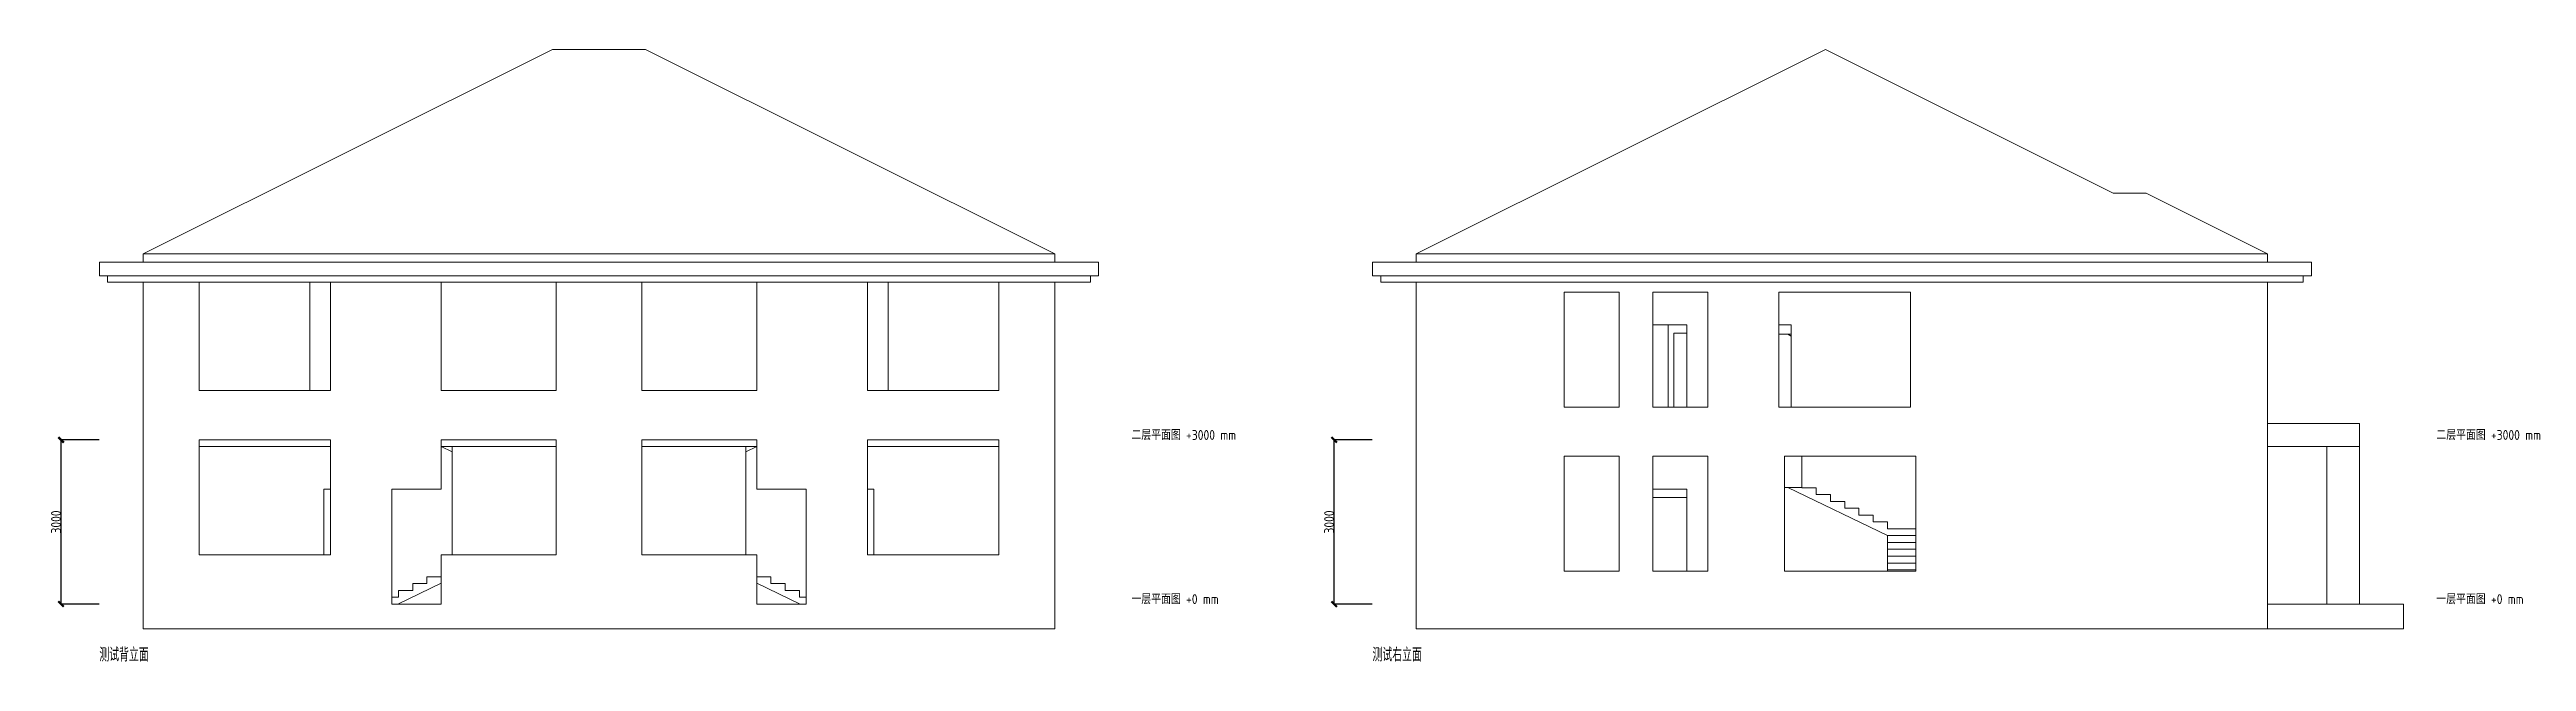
# Model space of a CAD drawing. Extents: x 20272 to 159607, y 22042 to 33227.
# Drawn here: x 67332 to 112547, y 22042 to 33227 of the extents above; entities that cross this region are included whole.
import ezdxf

# ---------------------------------------------------------------- set-up
doc = ezdxf.new("R2010")
doc.units = 0
doc.header["$LTSCALE"] = 1000
doc.header["$MEASUREMENT"] = 0
for name, color, linetype, lineweight in [('TZO_2D_annotation', 7, 'Continuous', 18), ('TZO_2D_dimension', 7, 'Continuous', 18), ('TZO_2D_visible', 7, 'Continuous', 18)]:
    doc.layers.add(name, color=color, linetype=linetype, lineweight=lineweight)
doc.styles.get("Standard").update_dxf_attribs({"font": 'gbenor.shx', "bigfont": 'gbcbig.shx'})
doc.dimstyles.get("Standard").update_dxf_attribs({"dimscale": 100, "dimtxt": 3.5, "dimasz": 1, "dimexe": 2.5, "dimexo": 3, "dimgap": 1.5, "dimtad": 1, "dimdec": 0, "dimzin": 0, "dimdsep": 46, "dimtxsty": 'Standard', "dimblk": 'ARCHTICK', "dimcen": 0.09, "dimadec": 0, "dimazin": 0, "dimtfac": 1, "dimtdec": 0, "dimtix": 1, "dimtmove": 2, "dimatfit": 3, "dimfxl": 1, "dimtolj": 1, "dimtzin": 0, "dimarcsym": 0})

msp = doc.modelspace()

# ---------------------------------------------------------------- texts
at = {"layer": 'TZO_2D_annotation'}
for s, height, p in [('二层平面图 +3000 mm', 180, (87081.9, 26092.1)), ('二层平面图 +3000 mm', 180, (110901.9, 26092.1)), ('一层平面图 +0 mm', 180, (87081.9, 23092.1)), ('一层平面图 +0 mm', 180, (110901.9, 23092.1)), ('测试背立面', 250, (68241.9, 22042.1)), ('测试右立面', 250, (91481.9, 22042.1))]:
    msp.add_text(s, height=height, dxfattribs=at).set_placement(p)

# ---------------------------------------------------------------- blocks, each defined once
blk = doc.blocks.new('_ArchTick')
at = {"color": 0, "linetype": 'ByBlock', "const_width": 0.4}
blk.add_lwpolyline([(-0.5, -0.5), (0.5, 0.5)], dxfattribs=at)
blk = doc.blocks.new('*D10')
at = {"layer": 'Defpoints', "color": 0, "transparency": 16777216}
for p in [(67542, 26092), (68242, 26092), (68242, 23092)]:
    blk.add_point(p, dxfattribs=at)
at = {"layer": 'TZO_2D_dimension', "color": 0, "lineweight": -2, "transparency": 16777216}
for p, q in [((68239, 26092), (67539, 26092)), ((67542, 23092), (67542, 26092)), ((68239, 23092), (67539, 23092))]:
    blk.add_line(p, q, dxfattribs=at)
at = {"layer": 'TZO_2D_dimension', "color": 0, "lineweight": -2, "transparency": 16777216, "xscale": 100, "yscale": 100, "zscale": 100}
for p, rotation in [((67542, 26092), 90), ((67542, 23092), 270)]:
    blk.add_blockref('_ArchTick', p, dxfattribs=dict(at, rotation=rotation))
at = {"layer": 'TZO_2D_dimension', "color": 0, "transparency": 16777216, "insert": (67450, 24592), "char_height": 180, "attachment_point": 5, "rotation": 90}
blk.add_mtext('\\A1;3000', dxfattribs=at)
blk = doc.blocks.new('*D15')
at = {"layer": 'Defpoints', "color": 0, "transparency": 16777216}
for p in [(90782, 26092), (91482, 26092), (91482, 23092)]:
    blk.add_point(p, dxfattribs=at)
at = {"layer": 'TZO_2D_dimension', "color": 0, "lineweight": -2, "transparency": 16777216}
for p, q in [((91479, 26092), (90779, 26092)), ((90782, 23092), (90782, 26092)), ((91479, 23092), (90779, 23092))]:
    blk.add_line(p, q, dxfattribs=at)
at = {"layer": 'TZO_2D_dimension', "color": 0, "lineweight": -2, "transparency": 16777216, "xscale": 100, "yscale": 100, "zscale": 100}
for p, rotation in [((90782, 26092), 90), ((90782, 23092), 270)]:
    blk.add_blockref('_ArchTick', p, dxfattribs=dict(at, rotation=rotation))
at = {"layer": 'TZO_2D_dimension', "color": 0, "transparency": 16777216, "insert": (90690, 24592), "char_height": 180, "attachment_point": 5, "rotation": 90}
blk.add_mtext('\\A1;3000', dxfattribs=at)

# ---------------------------------------------------------------- dimensions: what is measured, and where the dimension line sits
at = {"layer": 'TZO_2D_dimension'}
for p1, p2, picture, middle in [((68241.9, 23092.1), (68241.9, 26092.1), '*D10', (67450.4, 24592.1)), ((91481.9, 23092.1), (91481.9, 26092.1), '*D15', (90690.4, 24592.1))]:
    dim = msp.add_aligned_dim(p1=p1, p2=p2, distance=700, dimstyle='Standard', override={"dimscale": 1, "dimtxt": 180, "dimasz": 100, "dimdec": 0, "dimlfac": 1}, dxfattribs=at)
    dim.commit()
    dim.dimension.update_dxf_attribs({"geometry": picture, "text_midpoint": middle})

# ---------------------------------------------------------------- linework, layer by layer
at = {"layer": 'TZO_2D_visible'}
for p, q in [((69041.9, 29492.1), (76511.9, 33227.1)), ((76511.9, 33227.1), (78211.9, 33227.1)), ((78211.9, 33227.1), (85681.9, 29492.1)), ((92281.9, 29492.1), (99751.9, 33227.1)), ((99751.9, 33227.1), (105001.9, 30602.1)), ((105001.9, 30602.1), (105601.9, 30602.1)), ((105601.9, 30602.1), (107821.9, 29492.1)), ((69041.9, 29342.1), (69041.9, 29492.1)), ((69041.9, 29492.1), (85681.9, 29492.1)), ((85681.9, 29342.1), (85681.9, 29492.1)), ((92281.9, 29342.1), (92281.9, 29492.1)), ((92281.9, 29492.1), (107821.9, 29492.1)), ((107821.9, 29342.1), (107821.9, 29492.1)), ((68241.9, 29092.1), (68241.9, 29342.1)), ((68241.9, 29342.1), (69041.9, 29342.1)), ((68391.9, 29092.1), (68241.9, 29092.1)), ((68391.9, 29092.1), (86331.9, 29092.1)), ((68391.9, 29092.1), (68391.9, 28972.1)), ((68391.9, 28972.1), (69041.9, 28972.1)), ((69041.9, 29342.1), (85681.9, 29342.1)), ((69041.9, 28972.1), (70061.9, 28972.1)), ((69041.9, 28972.1), (69041.9, 22642.1)), ((70061.9, 28972.1), (72081.9, 28972.1)), ((70061.9, 28972.1), (70061.9, 26992.1)), ((72081.9, 26992.1), (72081.9, 28972.1)), ((72081.9, 28972.1), (72461.9, 28972.1)), ((72461.9, 26992.1), (72461.9, 28972.1)), ((72461.9, 28972.1), (74481.9, 28972.1)), ((74481.9, 28972.1), (76581.9, 28972.1)), ((74481.9, 28972.1), (74481.9, 26992.1)), ((76581.9, 26992.1), (76581.9, 28972.1)), ((76581.9, 28972.1), (78141.9, 28972.1)), ((78141.9, 28972.1), (80241.9, 28972.1)), ((78141.9, 28972.1), (78141.9, 26992.1)), ((80241.9, 26992.1), (80241.9, 28972.1)), ((80241.9, 28972.1), (82261.9, 28972.1)), ((82261.9, 28972.1), (82641.9, 28972.1)), ((82261.9, 28972.1), (82261.9, 26992.1)), ((82641.9, 26992.1), (82641.9, 28972.1)), ((82641.9, 28972.1), (84661.9, 28972.1)), ((84661.9, 26992.1), (84661.9, 28972.1)), ((84661.9, 28972.1), (85681.9, 28972.1)), ((86481.9, 29342.1), (85681.9, 29342.1)), ((85681.9, 22642.1), (85681.9, 28972.1)), ((85681.9, 28972.1), (86331.9, 28972.1)), ((86331.9, 28972.1), (86331.9, 29092.1)), ((86331.9, 29092.1), (86481.9, 29092.1)), ((86481.9, 29092.1), (86481.9, 29342.1)), ((91481.9, 29092.1), (91481.9, 29342.1)), ((91481.9, 29342.1), (92281.9, 29342.1)), ((91631.9, 29092.1), (91481.9, 29092.1)), ((91631.9, 29092.1), (108471.9, 29092.1)), ((91631.9, 29092.1), (91631.9, 28972.1)), ((91631.9, 28972.1), (92281.9, 28972.1)), ((92281.9, 29342.1), (107821.9, 29342.1)), ((92281.9, 28972.1), (107821.9, 28972.1)), ((92281.9, 28972.1), (92281.9, 22642.1)), ((108621.9, 29342.1), (107821.9, 29342.1)), ((107821.9, 26392.1), (107821.9, 28972.1)), ((107821.9, 28972.1), (108471.9, 28972.1)), ((108471.9, 28972.1), (108471.9, 29092.1)), ((108471.9, 29092.1), (108621.9, 29092.1)), ((108621.9, 29092.1), (108621.9, 29342.1)), ((95981.9, 28792.1), (94981.9, 28792.1)), ((94981.9, 28792.1), (94981.9, 26692.1)), ((95981.9, 26692.1), (95981.9, 28792.1)), ((96601.9, 28192.1), (96601.9, 28792.1)), ((96601.9, 28792.1), (97601.9, 28792.1)), ((97601.9, 28792.1), (97601.9, 26692.1)), ((98901.9, 28192.1), (98901.9, 28792.1)), ((98901.9, 28792.1), (101301.9, 28792.1)), ((101301.9, 28792.1), (101301.9, 26692.1)), ((96601.9, 28192.1), (96881.9, 28192.1)), ((96601.9, 28192.1), (96601.9, 26692.1)), ((96881.9, 26692.1), (96881.9, 28192.1)), ((96881.9, 28192.1), (97221.9, 28192.1)), ((96981.9, 26692.1), (96981.9, 28042.1)), ((96981.9, 28042.1), (97221.9, 28042.1)), ((97221.9, 28192.1), (97221.9, 28042.1)), ((97221.9, 26692.1), (97221.9, 28042.1)), ((98901.9, 28024.6), (98901.9, 28192.1)), ((98901.9, 28192.1), (99121.9, 28192.1)), ((99121.9, 28192.1), (99121.9, 28024.6)), ((98901.9, 28024.6), (99061.9, 28024.6)), ((98901.9, 28024.6), (98901.9, 26692.1)), ((99061.9, 28024.6), (99121.9, 28024.6)), ((99121.9, 27988.2), (99061.9, 28024.6)), ((99121.9, 27988.2), (99121.9, 28024.6)), ((99121.9, 26692.1), (99121.9, 27988.2)), ((70061.9, 26992.1), (72081.9, 26992.1)), ((72081.9, 26992.1), (72461.9, 26992.1)), ((74481.9, 26992.1), (76581.9, 26992.1)), ((78141.9, 26992.1), (80241.9, 26992.1)), ((82261.9, 26992.1), (82641.9, 26992.1)), ((82641.9, 26992.1), (84661.9, 26992.1)), ((94981.9, 26692.1), (95981.9, 26692.1)), ((96601.9, 26692.1), (96881.9, 26692.1)), ((96881.9, 26692.1), (96981.9, 26692.1)), ((96981.9, 26692.1), (97221.9, 26692.1)), ((97601.9, 26692.1), (97221.9, 26692.1)), ((98901.9, 26692.1), (99121.9, 26692.1)), ((101301.9, 26692.1), (99121.9, 26692.1)), ((107821.9, 25972.1), (107821.9, 26392.1)), ((109501.9, 26392.1), (107821.9, 26392.1)), ((109501.9, 25972.1), (109501.9, 26392.1)), ((70061.9, 25972.1), (70061.9, 26092.1)), ((70061.9, 26092.1), (72461.9, 26092.1)), ((70061.9, 25972.1), (72461.9, 25972.1)), ((70061.9, 25972.1), (70061.9, 23992.1)), ((72461.9, 26092.1), (72461.9, 25972.1)), ((72461.9, 25192.1), (72461.9, 25972.1)), ((74481.9, 25972.1), (74481.9, 26092.1)), ((74481.9, 26092.1), (76581.9, 26092.1)), ((74481.9, 25192.1), (74481.9, 25972.1)), ((74481.9, 25972.1), (74481.9, 25972.1)), ((74681.9, 25875.9), (74481.9, 25972.1)), ((74481.9, 25972.1), (74681.9, 25972.1)), ((74681.9, 25875.9), (74681.9, 25972.1)), ((74681.9, 25972.1), (76581.9, 25972.1)), ((74681.9, 23992.1), (74681.9, 25875.9)), ((76581.9, 26092.1), (76581.9, 25972.1)), ((76581.9, 23992.1), (76581.9, 25972.1)), ((78141.9, 25972.1), (78141.9, 26092.1)), ((78141.9, 26092.1), (80241.9, 26092.1)), ((78141.9, 25972.1), (80041.9, 25972.1)), ((78141.9, 25972.1), (78141.9, 23992.1)), ((80041.9, 25875.9), (80241.9, 25972.1)), ((80041.9, 25875.9), (80041.9, 25972.1)), ((80041.9, 25972.1), (80241.9, 25972.1)), ((80041.9, 23992.1), (80041.9, 25875.9)), ((80241.9, 26092.1), (80241.9, 25972.1)), ((80241.9, 25972.1), (80241.9, 25972.1)), ((80241.9, 25192.1), (80241.9, 25972.1)), ((82261.9, 25972.1), (82261.9, 26092.1)), ((82261.9, 26092.1), (84661.9, 26092.1)), ((82261.9, 25192.1), (82261.9, 25972.1)), ((82261.9, 25972.1), (84661.9, 25972.1)), ((84661.9, 26092.1), (84661.9, 25972.1)), ((84661.9, 23992.1), (84661.9, 25972.1)), ((95981.9, 25792.1), (94981.9, 25792.1)), ((94981.9, 25792.1), (94981.9, 23692.1)), ((95981.9, 23692.1), (95981.9, 25792.1)), ((96601.9, 25192.1), (96601.9, 25792.1)), ((96601.9, 25792.1), (97601.9, 25792.1)), ((97601.9, 25792.1), (97601.9, 23692.1)), ((99001.9, 25222.1), (99001.9, 25792.1)), ((99001.9, 25792.1), (99321.9, 25792.1)), ((99321.9, 25222.1), (99321.9, 25792.1)), ((99321.9, 25792.1), (101401.9, 25792.1)), ((101401.9, 25792.1), (101401.9, 24467.1)), ((107821.9, 23092.1), (107821.9, 25972.1)), ((107821.9, 25972.1), (108901.9, 25972.1)), ((108901.9, 23092.1), (108901.9, 25972.1)), ((108901.9, 25972.1), (109501.9, 25972.1)), ((109501.9, 23092.1), (109501.9, 25972.1)), ((109501.9, 23092.1), (109501.9, 25972.1)), ((109501.9, 23092.1), (109501.9, 25972.1)), ((72341.9, 23992.1), (72341.9, 25192.1)), ((72341.9, 25192.1), (72461.9, 25192.1)), ((72461.9, 23992.1), (72461.9, 25192.1)), ((73581.9, 23217.1), (73581.9, 25192.1)), ((73581.9, 25192.1), (74481.9, 25192.1)), ((81141.9, 25192.1), (80241.9, 25192.1)), ((81141.9, 23217.1), (81141.9, 25192.1)), ((82261.9, 25192.1), (82381.9, 25192.1)), ((82261.9, 25192.1), (82261.9, 23992.1)), ((82381.9, 25192.1), (82381.9, 23992.1)), ((96601.9, 25042.1), (96601.9, 25192.1)), ((96601.9, 25192.1), (97221.9, 25192.1)), ((96601.9, 25042.1), (97221.9, 25042.1)), ((96601.9, 25042.1), (96601.9, 23692.1)), ((97221.9, 25192.1), (97221.9, 25042.1)), ((97221.9, 23692.1), (97221.9, 25042.1)), ((99001.9, 25222.1), (99061.9, 25222.1)), ((99001.9, 25222.1), (99001.9, 23692.1)), ((99061.9, 25222.1), (99321.9, 25222.1)), ((99061.9, 25222.1), (100881.9, 24347.1)), ((99321.9, 25222.1), (99321.9, 25217.1)), ((99321.9, 25217.1), (99581.9, 25217.1)), ((99581.9, 25217.1), (99581.9, 25092.1)), ((99581.9, 25092.1), (99841.9, 25092.1)), ((99841.9, 25092.1), (99841.9, 24967.1)), ((99841.9, 24967.1), (100101.9, 24967.1)), ((100101.9, 24967.1), (100101.9, 24842.1)), ((100101.9, 24842.1), (100361.9, 24842.1)), ((100361.9, 24842.1), (100361.9, 24717.1)), ((100361.9, 24717.1), (100621.9, 24717.1)), ((100621.9, 24717.1), (100621.9, 24592.1)), ((100621.9, 24592.1), (100881.9, 24592.1)), ((100881.9, 24592.1), (100881.9, 24467.1)), ((100881.9, 24467.1), (101401.9, 24467.1)), ((101401.9, 24342.1), (101401.9, 24467.1)), ((70061.9, 23992.1), (72341.9, 23992.1)), ((72341.9, 23992.1), (72461.9, 23992.1)), ((74481.9, 23717.1), (74481.9, 23992.1)), ((74481.9, 23992.1), (74681.9, 23992.1)), ((74681.9, 23992.1), (76581.9, 23992.1)), ((78141.9, 23992.1), (80041.9, 23992.1)), ((80041.9, 23992.1), (80241.9, 23992.1)), ((80241.9, 23992.1), (80241.9, 23592.1)), ((82261.9, 23992.1), (82381.9, 23992.1)), ((82381.9, 23992.1), (84661.9, 23992.1)), ((100881.9, 24347.1), (100881.9, 24342.1)), ((100881.9, 24217.1), (100881.9, 24342.1)), ((100881.9, 24342.1), (101401.9, 24342.1)), ((100881.9, 24092.1), (100881.9, 24217.1)), ((100881.9, 24217.1), (101401.9, 24217.1)), ((100881.9, 23967.1), (100881.9, 24092.1)), ((100881.9, 24092.1), (101401.9, 24092.1)), ((100881.9, 23842.1), (100881.9, 23967.1)), ((100881.9, 23967.1), (101401.9, 23967.1)), ((101401.9, 24217.1), (101401.9, 24342.1)), ((101401.9, 24092.1), (101401.9, 24217.1)), ((101401.9, 23967.1), (101401.9, 24092.1)), ((101401.9, 23842.1), (101401.9, 23967.1)), ((74221.9, 23467.1), (74221.9, 23592.1)), ((74221.9, 23592.1), (74481.9, 23592.1)), ((74481.9, 23592.1), (74481.9, 23717.1)), ((74481.9, 23472.1), (74481.9, 23717.1)), ((80241.9, 23472.1), (80241.9, 23592.1)), ((80241.9, 23592.1), (80501.9, 23592.1)), ((80501.9, 23592.1), (80501.9, 23467.1)), ((94981.9, 23692.1), (95981.9, 23692.1)), ((96601.9, 23692.1), (97221.9, 23692.1)), ((97601.9, 23692.1), (97221.9, 23692.1)), ((99001.9, 23692.1), (100881.9, 23692.1)), ((100881.9, 23717.1), (100881.9, 23842.1)), ((100881.9, 23842.1), (101401.9, 23842.1)), ((100881.9, 23692.1), (100881.9, 23717.1)), ((100881.9, 23717.1), (101401.9, 23717.1)), ((100881.9, 23692.1), (101401.9, 23692.1)), ((101401.9, 23717.1), (101401.9, 23842.1)), ((101401.9, 23692.1), (101401.9, 23717.1)), ((73581.9, 23217.1), (73701.9, 23217.1)), ((73581.9, 23217.1), (73581.9, 23092.1)), ((73581.9, 23092.1), (73691.5, 23092.1)), ((73691.5, 23092.1), (74481.9, 23472.1)), ((73691.5, 23092.1), (74481.9, 23092.1)), ((73701.9, 23217.1), (73701.9, 23342.1)), ((73701.9, 23342.1), (73961.9, 23342.1)), ((73961.9, 23342.1), (73961.9, 23467.1)), ((73961.9, 23467.1), (74221.9, 23467.1)), ((74481.9, 23092.1), (74481.9, 23472.1)), ((80241.9, 23472.1), (80241.9, 23092.1)), ((80241.9, 23472.1), (81032.3, 23092.1)), ((80241.9, 23092.1), (81032.3, 23092.1)), ((80501.9, 23467.1), (80761.9, 23467.1)), ((80761.9, 23467.1), (80761.9, 23342.1)), ((80761.9, 23342.1), (81021.9, 23342.1)), ((81021.9, 23342.1), (81021.9, 23217.1)), ((81021.9, 23217.1), (81141.9, 23217.1)), ((81032.3, 23092.1), (81141.9, 23092.1)), ((81141.9, 23092.1), (81141.9, 23217.1)), ((107821.9, 22642.1), (107821.9, 23092.1)), ((107821.9, 23092.1), (108901.9, 23092.1)), ((108901.9, 23092.1), (109501.9, 23092.1)), ((110301.9, 23092.1), (109501.9, 23092.1)), ((110301.9, 22642.1), (110301.9, 23092.1)), ((69041.9, 22642.1), (85681.9, 22642.1)), ((92281.9, 22642.1), (107821.9, 22642.1)), ((107821.9, 22642.1), (110301.9, 22642.1))]:
    msp.add_line(p, q, dxfattribs=at)

msp.set_redraw_order([(e.dxf.handle, doc.entitydb.next_handle()) for e in msp.query("TEXT MTEXT ATTDEF DIMENSION ARC_DIMENSION")])  # texts and dimensions are drawn at this point

doc.saveas('drawing.dxf')
